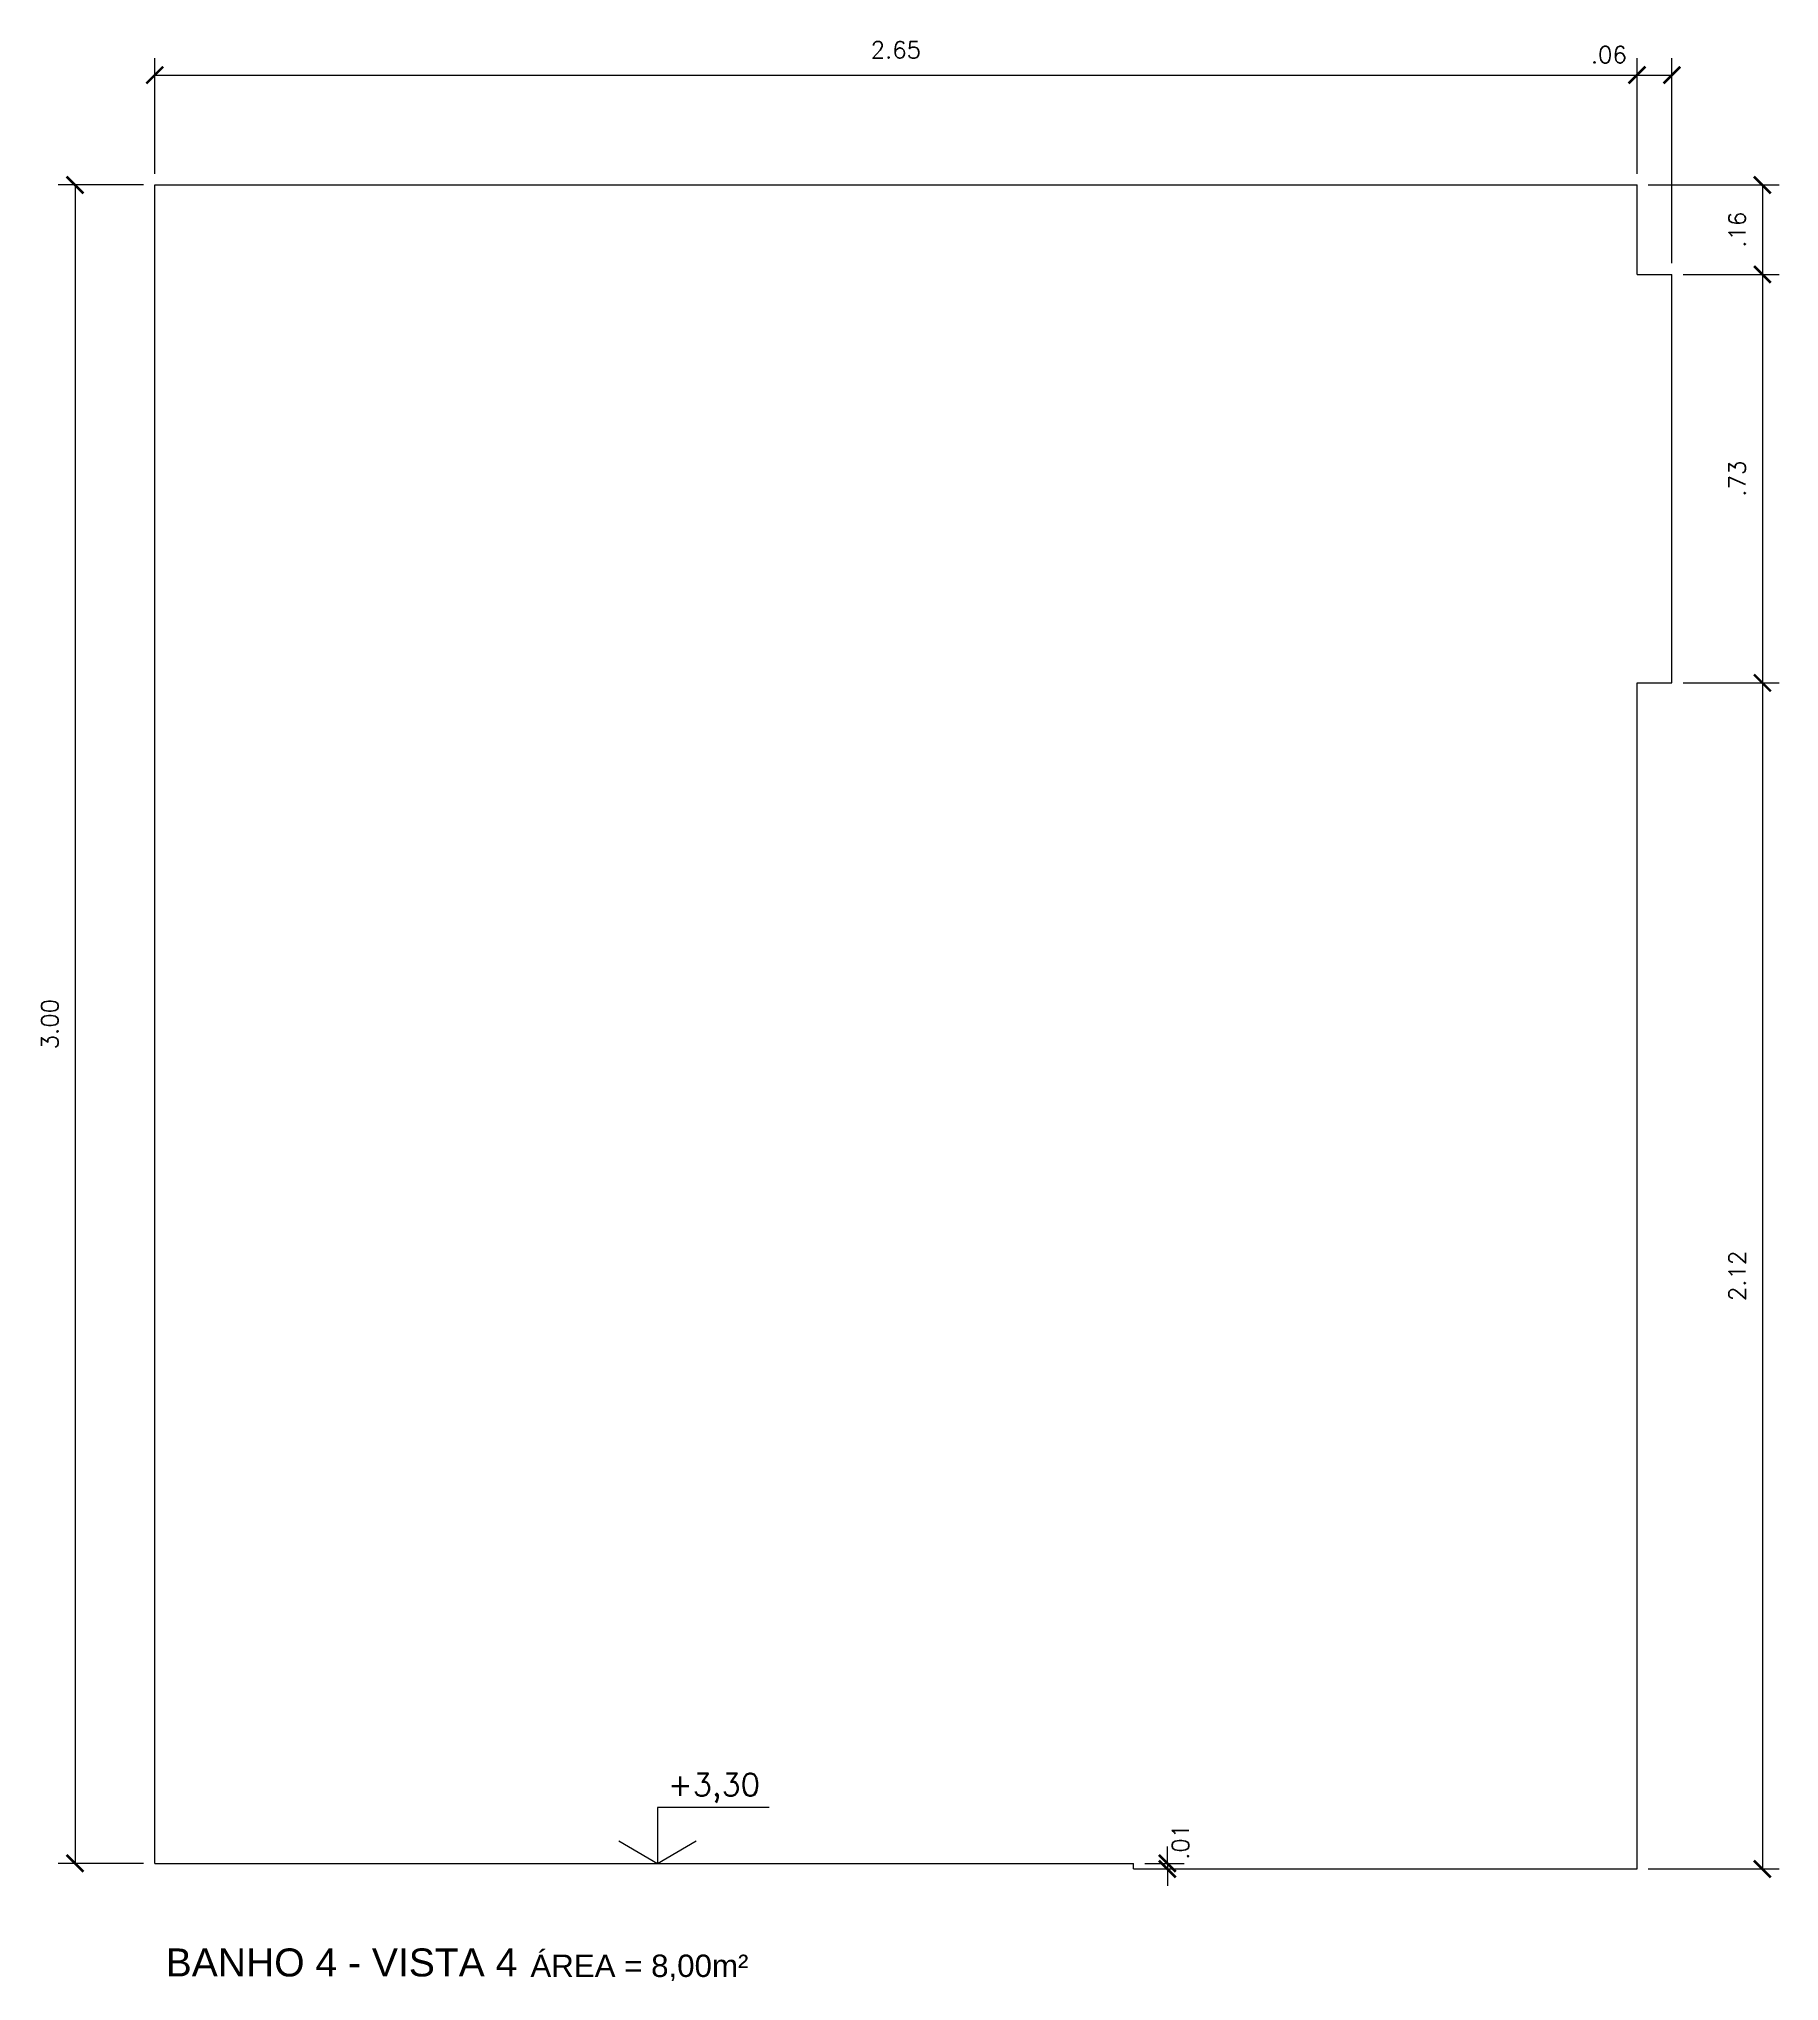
# Model space of a CAD drawing. Header units: millimetres. Extents: x 1 to 250, y 10 to 22.
# Drawn here: x 246.744 to 249.856, y 18.08 to 21.552 of the extents above; entities that cross this region are included whole.
import ezdxf

# ---------------------------------------------------------------- set-up
doc = ezdxf.new("R2010")
doc.units = ezdxf.units.MM
for name, color, linetype in [('COTAS', 1, 'Continuous'), ('NOTAS', 2, 'Continuous'), ('REVEST', 2, 'Continuous')]:
    doc.layers.add(name, color=color, linetype=linetype)
doc.styles.add('60-20', font='romans.shx', dxfattribs={"height": 0.03})
doc.styles.add('60-50', font='romans.shx', dxfattribs={"height": 0.075})
doc.styles.add('80-20', font='romans.shx', dxfattribs={"height": 0.04})
doc.styles.add('ARIAL', font='arial.ttf', dxfattribs={"height": 0.05})
doc.dimstyles.new('20', dxfattribs={"dimtxt": 0.1, "dimasz": 0.075, "dimexe": 0.075, "dimexo": 0.05, "dimgap": 0.075, "dimtad": 1, "dimzin": 4, "dimdsep": 46, "dimtxsty": '60-50', "dimblk1": 'ARCHTICK', "dimblk2": 'ARCHTICK', "dimsah": 1, "dimcen": 2.5, "dimclrt": 3, "dimadec": 0, "dimazin": 0, "dimtfac": 1, "dimtmove": 2, "dimatfit": 3, "dimldrblk": 'ARCHTICK', "dimfxl": 1, "dimarcsym": 0})

msp = doc.modelspace()

# ---------------------------------------------------------------- texts
at = {"layer": 'NOTAS', "color": 3, "style": '80-20'}
msp.add_text('+3,30', height=0.04, dxfattribs=at).set_placement((247.869, 18.4117))
at = {"layer": 'NOTAS', "style": 'ARIAL'}
for s, height, p in [('BANHO 4 - VISTA 4', 0.05, (246.9712, 18.0888)), ('ÁREA = 8,00m²', 0.04, (247.6233, 18.0878))]:
    msp.add_text(s, height=height, dxfattribs=at).set_placement(p)

# ---------------------------------------------------------------- blocks, each defined once
blk = doc.blocks.new('_ARCHTICK')
at = {"color": 0, "linetype": 'ByBlock', "const_width": 0.15}
blk.add_lwpolyline([(-0.5, -0.5), (0.5, 0.5)], dxfattribs=at)
blk = doc.blocks.new('*D104')
at = {"color": 0, "linetype": 'ByBlock'}
for p, q in [((246.9517, 21.3109), (246.9517, 21.5173)), ((249.6017, 21.3109), (249.6017, 21.5173)), ((246.9517, 21.4873), (249.6017, 21.4873))]:
    blk.add_line(p, q, dxfattribs=at)
at = {"layer": 'DEFPOINTS', "color": 0, "linetype": 'ByBlock'}
for p in [(249.6017, 21.4873), (246.9517, 21.2909), (249.6017, 21.2909)]:
    blk.add_point(p, dxfattribs=at)
at = {"color": 0, "linetype": 'ByBlock', "xscale": 0.03, "yscale": 0.03, "zscale": 0.03, "rotation": 180}
blk.add_blockref('_ARCHTICK', (246.9517, 21.4873), dxfattribs=at)
at = {"color": 0, "linetype": 'ByBlock', "xscale": 0.03, "yscale": 0.03, "zscale": 0.03}
blk.add_blockref('_ARCHTICK', (249.6017, 21.4873), dxfattribs=at)
at = {"color": 3, "linetype": 'ByBlock', "insert": (248.2767, 21.5323), "char_height": 0.03, "attachment_point": 5, "style": '60-20'}
blk.add_mtext('2.65', dxfattribs=at)
blk = doc.blocks.new('*D122')
at = {"color": 0, "linetype": 'ByBlock'}
for p, q in [((249.6017, 21.3109), (249.6017, 21.5173)), ((249.664, 21.1509), (249.664, 21.5173)), ((249.6017, 21.4873), (249.664, 21.4873))]:
    blk.add_line(p, q, dxfattribs=at)
at = {"layer": 'DEFPOINTS', "color": 0, "linetype": 'ByBlock'}
for p in [(249.664, 21.4873), (249.6017, 21.2909), (249.664, 21.1309)]:
    blk.add_point(p, dxfattribs=at)
at = {"color": 0, "linetype": 'ByBlock', "xscale": 0.03, "yscale": 0.03, "zscale": 0.03, "rotation": 180}
blk.add_blockref('_ARCHTICK', (249.6017, 21.4873), dxfattribs=at)
at = {"color": 0, "linetype": 'ByBlock', "xscale": 0.03, "yscale": 0.03, "zscale": 0.03}
blk.add_blockref('_ARCHTICK', (249.664, 21.4873), dxfattribs=at)
at = {"color": 3, "linetype": 'ByBlock', "insert": (249.5514, 21.5237), "char_height": 0.03, "attachment_point": 5, "style": '60-20'}
blk.add_mtext('.06', dxfattribs=at)
blk = doc.blocks.new('*D280')
at = {"color": 0, "linetype": 'ByBlock'}
for p, q in [((246.9317, 21.2909), (246.7791, 21.2909)), ((246.8091, 21.2909), (246.8091, 18.2909)), ((246.9317, 18.2909), (246.7791, 18.2909))]:
    blk.add_line(p, q, dxfattribs=at)
at = {"layer": 'DEFPOINTS', "color": 0, "linetype": 'ByBlock'}
for p in [(246.9517, 21.2909), (246.8091, 18.2909), (246.9517, 18.2909)]:
    blk.add_point(p, dxfattribs=at)
at = {"color": 0, "linetype": 'ByBlock', "xscale": 0.03, "yscale": 0.03, "zscale": 0.03}
for p, rotation in [((246.8091, 21.2909), 90), ((246.8091, 18.2909), 270)]:
    blk.add_blockref('_ARCHTICK', p, dxfattribs=dict(at, rotation=rotation))
at = {"color": 3, "linetype": 'ByBlock', "insert": (246.7641, 19.7909), "char_height": 0.03, "attachment_point": 5, "rotation": 90, "style": '60-20'}
blk.add_mtext('3.00', dxfattribs=at)
blk = doc.blocks.new('*D281')
at = {"color": 0, "linetype": 'ByBlock'}
for p, q in [((248.762, 18.2909), (248.762, 18.3209)), ((248.7217, 18.2909), (248.792, 18.2909)), ((248.7217, 18.2809), (248.792, 18.2809)), ((248.762, 18.2909), (248.762, 18.2809)), ((248.762, 18.2909), (248.762, 18.2809)), ((248.762, 18.2809), (248.762, 18.2509))]:
    blk.add_line(p, q, dxfattribs=at)
at = {"layer": 'DEFPOINTS', "color": 0, "linetype": 'ByBlock'}
for p in [(248.7017, 18.2909), (248.7017, 18.2809), (248.762, 18.2809)]:
    blk.add_point(p, dxfattribs=at)
at = {"color": 0, "linetype": 'ByBlock', "xscale": 0.03, "yscale": 0.03, "zscale": 0.03}
for p, rotation in [((248.762, 18.2909), 270), ((248.762, 18.2809), 90)]:
    blk.add_blockref('_ARCHTICK', p, dxfattribs=dict(at, rotation=rotation))
at = {"color": 3, "linetype": 'ByBlock', "insert": (248.7854, 18.3293), "char_height": 0.03, "attachment_point": 5, "rotation": 90, "style": '60-20'}
blk.add_mtext('.01', dxfattribs=at)
blk = doc.blocks.new('*D282')
at = {"color": 0, "linetype": 'ByBlock'}
for p, q in [((249.6217, 21.2909), (249.8558, 21.2909)), ((249.8258, 21.2909), (249.8258, 21.1309)), ((249.684, 21.1309), (249.8558, 21.1309))]:
    blk.add_line(p, q, dxfattribs=at)
at = {"layer": 'DEFPOINTS', "color": 0, "linetype": 'ByBlock'}
for p in [(249.6017, 21.2909), (249.664, 21.1309), (249.8258, 21.1309)]:
    blk.add_point(p, dxfattribs=at)
at = {"color": 0, "linetype": 'ByBlock', "xscale": 0.03, "yscale": 0.03, "zscale": 0.03}
for p, rotation in [((249.8258, 21.2909), 90), ((249.8258, 21.1309), 270)]:
    blk.add_blockref('_ARCHTICK', p, dxfattribs=dict(at, rotation=rotation))
at = {"color": 3, "linetype": 'ByBlock', "insert": (249.7808, 21.2109), "char_height": 0.03, "attachment_point": 5, "rotation": 90, "style": '60-20'}
blk.add_mtext('.16', dxfattribs=at)
blk = doc.blocks.new('*D283')
at = {"color": 0, "linetype": 'ByBlock'}
for p, q in [((249.8258, 21.1309), (249.8258, 20.4009)), ((249.684, 20.4009), (249.8558, 20.4009))]:
    blk.add_line(p, q, dxfattribs=at)
at = {"layer": 'DEFPOINTS', "color": 0, "linetype": 'ByBlock'}
for p in [(249.664, 21.1309), (249.664, 20.4009), (249.8258, 20.4009)]:
    blk.add_point(p, dxfattribs=at)
at = {"color": 0, "linetype": 'ByBlock', "xscale": 0.03, "yscale": 0.03, "zscale": 0.03}
for p, rotation in [((249.8258, 21.1309), 90), ((249.8258, 20.4009), 270)]:
    blk.add_blockref('_ARCHTICK', p, dxfattribs=dict(at, rotation=rotation))
at = {"color": 3, "linetype": 'ByBlock', "insert": (249.7808, 20.7659), "char_height": 0.03, "attachment_point": 5, "rotation": 90, "style": '60-20'}
blk.add_mtext('.73', dxfattribs=at)
blk = doc.blocks.new('*D284')
at = {"color": 0, "linetype": 'ByBlock'}
for p, q in [((249.8258, 20.4009), (249.8258, 18.2809)), ((249.6217, 18.2809), (249.8558, 18.2809))]:
    blk.add_line(p, q, dxfattribs=at)
at = {"layer": 'DEFPOINTS', "color": 0, "linetype": 'ByBlock'}
for p in [(249.664, 20.4009), (249.6017, 18.2809), (249.8258, 18.2809)]:
    blk.add_point(p, dxfattribs=at)
at = {"color": 0, "linetype": 'ByBlock', "xscale": 0.03, "yscale": 0.03, "zscale": 0.03}
for p, rotation in [((249.8258, 20.4009), 90), ((249.8258, 18.2809), 270)]:
    blk.add_blockref('_ARCHTICK', p, dxfattribs=dict(at, rotation=rotation))
at = {"color": 3, "linetype": 'ByBlock', "insert": (249.7808, 19.3409), "char_height": 0.03, "attachment_point": 5, "rotation": 90, "style": '60-20'}
blk.add_mtext('2.12', dxfattribs=at)

# ---------------------------------------------------------------- dimensions: what is measured, and where the dimension line sits
at = {"layer": 'COTAS'}
dim = msp.add_linear_dim(base=(249.6017, 21.4873), p1=(246.9517, 21.2909), p2=(249.6017, 21.2909), dimstyle='20', override={"dimtxt": 0.02, "dimasz": 0.03, "dimexe": 0.03, "dimexo": 0.02, "dimgap": 0.03, "dimtxsty": '60-20'}, dxfattribs=at)
dim.commit()
dim.dimension.update_dxf_attribs({"geometry": '*D104', "text_midpoint": (248.2767, 21.5323)})
dim = msp.add_linear_dim(base=(249.664, 21.4873), p1=(249.6017, 21.2909), p2=(249.664, 21.1309), dimstyle='20', override={"dimtxt": 0.02, "dimasz": 0.03, "dimexe": 0.03, "dimexo": 0.02, "dimgap": 0.03, "dimtxsty": '60-20'}, dxfattribs=at)
dim.commit()
dim.dimension.update_dxf_attribs({"geometry": '*D122', "text_midpoint": (249.5514, 21.5237), "dimtype": 160})
for base, p1, p2, override, picture, middle in [((246.8091, 18.2909), (246.9517, 21.2909), (246.9517, 18.2909), {"dimtxt": 0.02, "dimasz": 0.03, "dimexe": 0.03, "dimexo": 0.02, "dimgap": 0.03, "dimtxsty": '60-20'}, '*D280', (246.7641, 19.7909)), ((249.8258, 21.1309), (249.6017, 21.2909), (249.664, 21.1309), {"dimtxt": 0.02, "dimasz": 0.03, "dimexe": 0.03, "dimexo": 0.02, "dimgap": 0.03, "dimtxsty": '60-20'}, '*D282', (249.7808, 21.2109)), ((249.8258, 20.4009), (249.664, 21.1309), (249.664, 20.4009), {"dimtxt": 0.02, "dimasz": 0.03, "dimexe": 0.03, "dimexo": 0.02, "dimgap": 0.03, "dimtxsty": '60-20', "dimse1": 1}, '*D283', (249.7808, 20.7659)), ((249.8258, 18.2809), (249.664, 20.4009), (249.6017, 18.2809), {"dimtxt": 0.02, "dimasz": 0.03, "dimexe": 0.03, "dimexo": 0.02, "dimgap": 0.03, "dimtxsty": '60-20', "dimse1": 1}, '*D284', (249.7808, 19.3409))]:
    dim = msp.add_linear_dim(base=base, p1=p1, p2=p2, angle=90, dimstyle='20', override=override, dxfattribs=at)
    dim.commit()
    dim.dimension.update_dxf_attribs({"geometry": picture, "text_midpoint": middle})
dim = msp.add_linear_dim(base=(248.762, 18.2809), p1=(248.7017, 18.2909), p2=(248.7017, 18.2809), angle=90, dimstyle='20', override={"dimtxt": 0.02, "dimasz": 0.03, "dimexe": 0.03, "dimexo": 0.02, "dimgap": 0.03, "dimtxsty": '60-20'}, dxfattribs=at)
dim.commit()
dim.dimension.update_dxf_attribs({"geometry": '*D281', "text_midpoint": (248.7854, 18.3293), "dimtype": 160})

# ---------------------------------------------------------------- linework, layer by layer
at = {"layer": 'NOTAS'}
msp.add_lwpolyline([(248.0504, 18.3909), (247.8504, 18.3909), (247.8504, 18.2909)], dxfattribs=at)
at = {"layer": 'NOTAS', "color": 3}
msp.add_lwpolyline([(247.7811, 18.3309), (247.8504, 18.2909), (247.9196, 18.3309)], dxfattribs=at)
at = {"layer": 'REVEST'}
for p, q in [((246.9517, 18.2909), (246.9517, 21.2909)), ((246.9517, 21.2909), (249.6017, 21.2909)), ((249.6017, 21.1309), (249.6017, 21.2909)), ((249.6017, 21.1309), (249.664, 21.1309)), ((249.664, 20.4009), (249.664, 21.1309)), ((249.6017, 18.2809), (249.6017, 20.4009)), ((249.6017, 20.4009), (249.664, 20.4009)), ((246.9517, 18.2909), (248.7017, 18.2909)), ((248.7017, 18.2809), (248.7017, 18.2909)), ((248.7017, 18.2809), (249.6017, 18.2809))]:
    msp.add_line(p, q, dxfattribs=at)

msp.set_redraw_order([(e.dxf.handle, doc.entitydb.next_handle()) for e in msp.query("TEXT MTEXT ATTDEF DIMENSION ARC_DIMENSION")])  # texts and dimensions are drawn at this point

doc.saveas('drawing.dxf')
